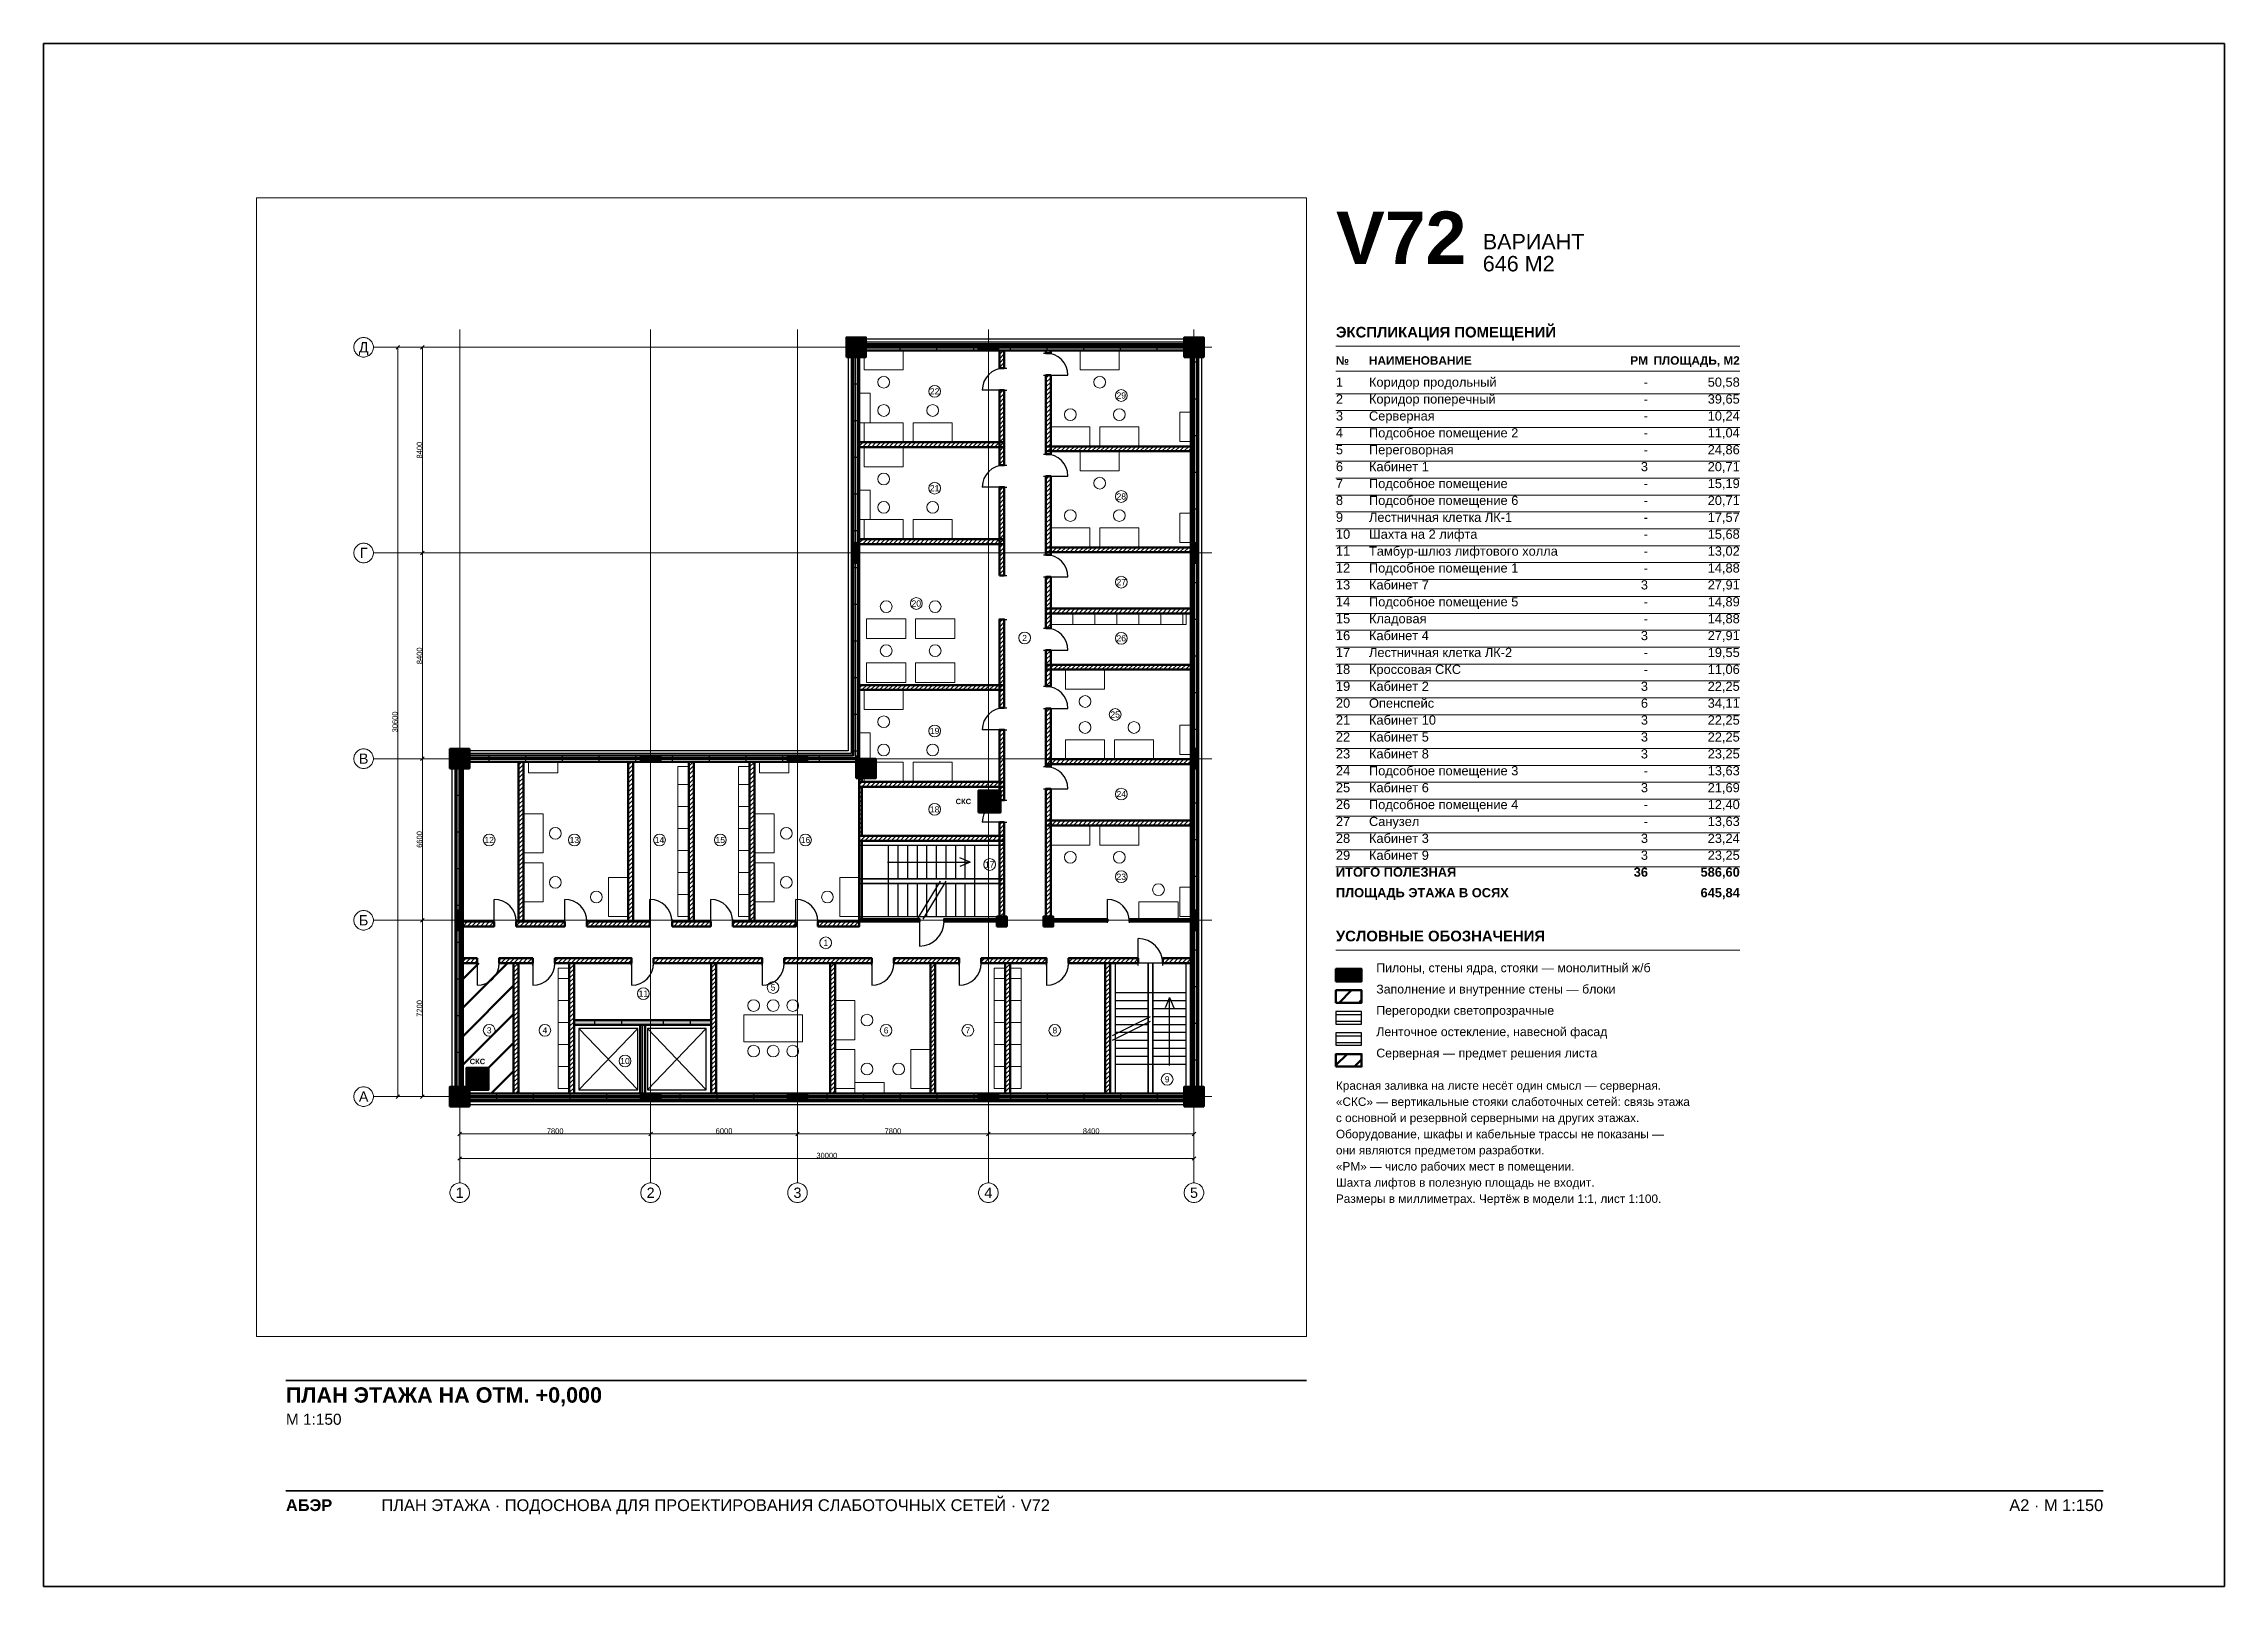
# Paper-space layout 'A2-1-100' of a CAD drawing. Header units: millimetres. Extents: x 0 to 594, y 0 to 420.
# The model-space entities are those that its viewports show. They can reach past a viewport. Long polylines and large blocks are cut down to what shows.
import ezdxf
from ezdxf.enums import TextEntityAlignment as Align

# ---------------------------------------------------------------- set-up
doc = ezdxf.new("R2010")
doc.units = ezdxf.units.MM
doc.linetypes.add('CENTER2', pattern=[2.541, 1.587, -0.318, 0.318, -0.318])
for name, color, linetype, lineweight in [('A-ANNO-LEGEND', 7, 'CONTINUOUS', 18), ('A-ANNO-NOTES', 8, 'CONTINUOUS', 13), ('A-ANNO-ROOM', 7, 'CONTINUOUS', 18), ('A-ANNO-TABLE', 7, 'CONTINUOUS', 18), ('A-DIMS', 8, 'CONTINUOUS', 13), ('A-DOOR', 3, 'CONTINUOUS', 25), ('A-ELEV', 7, 'CONTINUOUS', 25), ('A-FACADE-PANEL', 8, 'CONTINUOUS', 25), ('A-FURN', 8, 'CONTINUOUS', 18), ('A-GLAZ-RIBBON', 5, 'CONTINUOUS', 25), ('A-GRID', 8, 'CENTER2', 13), ('A-HATCH', 9, 'CONTINUOUS', 9), ('A-OUTLINE', 7, 'CONTINUOUS', 50), ('A-STAIR', 7, 'CONTINUOUS', 25), ('A-TITLE', 7, 'CONTINUOUS', 35), ('A-VIEWPORT', 8, 'CONTINUOUS', 9), ('A-WALL-BLOCK', 9, 'CONTINUOUS', 50), ('A-WALL-GLASS', 4, 'CONTINUOUS', 25), ('A-WALL-RC', 7, 'CONTINUOUS', 50), ('E-SCS-RISER', 1, 'CONTINUOUS', 50), ('E-SERVER-ROOM', 1, 'CONTINUOUS', 50)]:
    doc.layers.add(name, color=color, linetype=linetype, lineweight=lineweight)
doc.styles.add('Arial', font='arial.ttf')
doc.styles.add('Arial-Bold', font='arialbd.ttf')
doc.styles.get("Standard").update_dxf_attribs({"font": 'arial.ttf'})

psp = doc.layouts.new('A2-1-100')

# ---------------------------------------------------------------- texts
at = {"layer": 'A-ANNO-LEGEND'}
for s, height, style, p in [('УСЛОВНЫЕ ОБОЗНАЧЕНИЯ', 2.9, 'Arial-Bold', (352, 175.6)), ('Пилоны, стены ядра, стояки — монолитный ж/б', 2.4, 'Arial', (363, 167.2)), ('Заполнение и внутренние стены — блоки', 2.4, 'Arial', (363, 161.4)), ('Перегородки светопрозрачные', 2.4, 'Arial', (363, 155.6)), ('Ленточное остекление, навесной фасад', 2.4, 'Arial', (363, 149.8)), ('Серверная — предмет решения листа', 2.4, 'Arial', (363, 144))]:
    psp.add_text(s, height=height, dxfattribs=dict(at, style=style)).set_placement(p)
at = {"layer": 'A-ANNO-NOTES', "style": 'Arial'}
for s, p in [('Красная заливка на листе несёт один смысл — серверная.', (352, 135.2)), ('«СКС» — вертикальные стояки слаботочных сетей: связь этажа', (352, 130.8)), ('с основной и резервной серверными на других этажах.', (352, 126.4)), ('они являются предметом разработки.', (352, 117.6)), ('Оборудование, шкафы и кабельные трассы не показаны —', (352, 122)), ('«РМ» — число рабочих мест в помещении.', (352, 113.2)), ('Шахта лифтов в полезную площадь не входит.', (352, 108.8)), ('Размеры в миллиметрах. Чертёж в модели 1:1, лист 1:100.', (352, 104.4))]:
    psp.add_text(s, height=2.3, dxfattribs=at).set_placement(p)
at = {"layer": 'A-ANNO-TABLE'}
for s, height, style, p in [('ЭКСПЛИКАЦИЯ ПОМЕЩЕНИЙ', 2.9, 'Arial-Bold', (352, 340)), ('№', 2.3, 'Arial-Bold', (352, 332.6)), ('НАИМЕНОВАНИЕ', 2.3, 'Arial-Bold', (361, 332.6)), ('1', 2.5, 'Arial', (352, 326.6)), ('Коридор продольный', 2.5, 'Arial', (361, 326.6)), ('2', 2.5, 'Arial', (352, 322)), ('Коридор поперечный', 2.5, 'Arial', (361, 322)), ('4', 2.5, 'Arial', (352, 312.8)), ('3', 2.5, 'Arial', (352, 317.4)), ('Серверная', 2.5, 'Arial', (361, 317.4)), ('Подсобное помещение 2', 2.5, 'Arial', (361, 312.8)), ('5', 2.5, 'Arial', (352, 308.2)), ('Переговорная', 2.5, 'Arial', (361, 308.2)), ('6', 2.5, 'Arial', (352, 303.6)), ('Кабинет 1', 2.5, 'Arial', (361, 303.6)), ('7', 2.5, 'Arial', (352, 299)), ('Подсобное помещение', 2.5, 'Arial', (361, 299)), ('Подсобное помещение 6', 2.5, 'Arial', (361, 294.4)), ('8', 2.5, 'Arial', (352, 294.4)), ('9', 2.5, 'Arial', (352, 289.8)), ('Лестничная клетка ЛК-1', 2.5, 'Arial', (361, 289.8)), ('10', 2.5, 'Arial', (352, 285.2)), ('Шахта на 2 лифта', 2.5, 'Arial', (361, 285.2)), ('11', 2.5, 'Arial', (352, 280.6)), ('Тамбур-шлюз лифтового холла', 2.5, 'Arial', (361, 280.6)), ('12', 2.5, 'Arial', (352, 276)), ('13', 2.5, 'Arial', (352, 271.4)), ('Подсобное помещение 1', 2.5, 'Arial', (361, 276)), ('Кабинет 7', 2.5, 'Arial', (361, 271.4)), ('14', 2.5, 'Arial', (352, 266.8)), ('Подсобное помещение 5', 2.5, 'Arial', (361, 266.8)), ('15', 2.5, 'Arial', (352, 262.2)), ('Кладовая', 2.5, 'Arial', (361, 262.2)), ('16', 2.5, 'Arial', (352, 257.6)), ('17', 2.5, 'Arial', (352, 253)), ('Лестничная клетка ЛК-2', 2.5, 'Arial', (361, 253)), ('Кабинет 4', 2.5, 'Arial', (361, 257.6)), ('18', 2.5, 'Arial', (352, 248.4)), ('Кроссовая СКС', 2.5, 'Arial', (361, 248.4)), ('19', 2.5, 'Arial', (352, 243.8)), ('Кабинет 2', 2.5, 'Arial', (361, 243.8)), ('20', 2.5, 'Arial', (352, 239.2)), ('Опенспейс', 2.5, 'Arial', (361, 239.2)), ('21', 2.5, 'Arial', (352, 234.6)), ('22', 2.5, 'Arial', (352, 230)), ('Кабинет 10', 2.5, 'Arial', (361, 234.6)), ('Кабинет 5', 2.5, 'Arial', (361, 230)), ('23', 2.5, 'Arial', (352, 225.4)), ('Кабинет 8', 2.5, 'Arial', (361, 225.4)), ('24', 2.5, 'Arial', (352, 220.8)), ('Подсобное помещение 3', 2.5, 'Arial', (361, 220.8)), ('25', 2.5, 'Arial', (352, 216.2)), ('26', 2.5, 'Arial', (352, 211.6)), ('Подсобное помещение 4', 2.5, 'Arial', (361, 211.6)), ('Кабинет 6', 2.5, 'Arial', (361, 216.2)), ('27', 2.5, 'Arial', (352, 207)), ('Санузел', 2.5, 'Arial', (361, 207)), ('28', 2.5, 'Arial', (352, 202.4)), ('Кабинет 3', 2.5, 'Arial', (361, 202.4)), ('29', 2.5, 'Arial', (352, 197.8)), ('Кабинет 9', 2.5, 'Arial', (361, 197.8)), ('ИТОГО ПОЛЕЗНАЯ', 2.5, 'Arial-Bold', (352, 193.2)), ('ПЛОЩАДЬ ЭТАЖА В ОСЯХ', 2.5, 'Arial-Bold', (352, 187.6))]:
    psp.add_text(s, height=height, dxfattribs=dict(at, style=style)).set_placement(p)
for s, height, style, p in [('РМ', 2.3, 'Arial-Bold', (437, 332.6)), ('ПЛОЩАДЬ, М2', 2.3, 'Arial-Bold', (462, 332.6)), ('-', 2.5, 'Arial', (437, 326.6)), ('50,58', 2.5, 'Arial', (462, 326.6)), ('-', 2.5, 'Arial', (437, 322)), ('39,65', 2.5, 'Arial', (462, 322)), ('-', 2.5, 'Arial', (437, 317.4)), ('10,24', 2.5, 'Arial', (462, 317.4)), ('11,04', 2.5, 'Arial', (462, 312.8)), ('-', 2.5, 'Arial', (437, 312.8)), ('-', 2.5, 'Arial', (437, 308.2)), ('24,86', 2.5, 'Arial', (462, 308.2)), ('3', 2.5, 'Arial', (437, 303.6)), ('20,71', 2.5, 'Arial', (462, 303.6)), ('-', 2.5, 'Arial', (437, 299)), ('15,19', 2.5, 'Arial', (462, 299)), ('-', 2.5, 'Arial', (437, 294.4)), ('20,71', 2.5, 'Arial', (462, 294.4)), ('17,57', 2.5, 'Arial', (462, 289.8)), ('-', 2.5, 'Arial', (437, 289.8)), ('-', 2.5, 'Arial', (437, 285.2)), ('15,68', 2.5, 'Arial', (462, 285.2)), ('-', 2.5, 'Arial', (437, 280.6)), ('13,02', 2.5, 'Arial', (462, 280.6)), ('3', 2.5, 'Arial', (437, 271.4)), ('-', 2.5, 'Arial', (437, 276)), ('27,91', 2.5, 'Arial', (462, 271.4)), ('14,88', 2.5, 'Arial', (462, 276)), ('-', 2.5, 'Arial', (437, 266.8)), ('14,89', 2.5, 'Arial', (462, 266.8)), ('-', 2.5, 'Arial', (437, 262.2)), ('14,88', 2.5, 'Arial', (462, 262.2)), ('3', 2.5, 'Arial', (437, 257.6)), ('27,91', 2.5, 'Arial', (462, 257.6)), ('19,55', 2.5, 'Arial', (462, 253)), ('-', 2.5, 'Arial', (437, 253)), ('-', 2.5, 'Arial', (437, 248.4)), ('11,06', 2.5, 'Arial', (462, 248.4)), ('3', 2.5, 'Arial', (437, 243.8)), ('22,25', 2.5, 'Arial', (462, 243.8)), ('6', 2.5, 'Arial', (437, 239.2)), ('34,11', 2.5, 'Arial', (462, 239.2)), ('3', 2.5, 'Arial', (437, 234.6)), ('3', 2.5, 'Arial', (437, 230)), ('22,25', 2.5, 'Arial', (462, 234.6)), ('22,25', 2.5, 'Arial', (462, 230)), ('3', 2.5, 'Arial', (437, 225.4)), ('23,25', 2.5, 'Arial', (462, 225.4)), ('-', 2.5, 'Arial', (437, 220.8)), ('13,63', 2.5, 'Arial', (462, 220.8)), ('3', 2.5, 'Arial', (437, 216.2)), ('21,69', 2.5, 'Arial', (462, 216.2)), ('12,40', 2.5, 'Arial', (462, 211.6)), ('-', 2.5, 'Arial', (437, 211.6)), ('-', 2.5, 'Arial', (437, 207)), ('13,63', 2.5, 'Arial', (462, 207)), ('3', 2.5, 'Arial', (437, 202.4)), ('23,24', 2.5, 'Arial', (462, 202.4)), ('3', 2.5, 'Arial', (437, 197.8)), ('23,25', 2.5, 'Arial', (462, 197.8)), ('36', 2.5, 'Arial-Bold', (437, 193.2)), ('586,60', 2.5, 'Arial-Bold', (462, 193.2)), ('645,84', 2.5, 'Arial-Bold', (462, 187.6))]:
    psp.add_text(s, height=height, dxfattribs=dict(at, style=style)).set_placement(p, align=Align.RIGHT)
at = {"layer": 'A-TITLE'}
for s, height, style, p in [('V72', 14.3, 'Arial-Bold', (352, 360)), ('ВАРИАНТ', 4.2, 'Arial', (392, 364)), ('646 М2', 4.2, 'Arial', (392, 358)), ('ПЛАН ЭТАЖА НА ОТМ. +0,000', 4.2, 'Arial-Bold', (66, 50)), ('М 1:150', 3, 'Arial', (66, 44)), ('ПЛАН ЭТАЖА · ПОДОСНОВА ДЛЯ ПРОЕКТИРОВАНИЯ СЛАБОТОЧНЫХ СЕТЕЙ · V72', 3.2, 'Arial', (92, 20.5)), ('АБЭР', 3.2, 'Arial-Bold', (66, 20.5))]:
    psp.add_text(s, height=height, dxfattribs=dict(at, style=style)).set_placement(p)
at = {"layer": 'A-TITLE', "style": 'Arial'}
psp.add_text('A2 · М 1:150', height=3.2, dxfattribs=at).set_placement((561, 20.5), align=Align.RIGHT)

msp = doc.modelspace()

# ---------------------------------------------------------------- texts
at = {"layer": 'A-ANNO-ROOM'}
for s, p in [('22', (19405, 28800)), ('29', (27030, 28631)), ('21', (19405, 24845)), ('28', (27030, 24508)), ('27', (27030, 21008)), ('20', (18655, 20138)), ('2', (23080, 18730)), ('26', (27030, 18715)), ('25', (26780, 15604)), ('19', (19405, 14933)), ('24', (27030, 12354)), ('18', (19405, 11730)), ('12', (1205, 10480)), ('13', (4686, 10480)), ('14', (8164, 10480)), ('15', (10646, 10480)), ('16', (14127, 10480)), ('17', (21655, 9480)), ('23', (27030, 8980)), ('1', (14955, 6280)), ('5', (12804, 4455)), ('11', (7504, 4205)), ('3', (1205, 2705)), ('4', (3480, 2705)), ('6', (17422, 2705)), ('7', (20762, 2705)), ('8', (24315, 2705)), ('10', (6754, 1455)), ('9', (28905, 705))]:
    msp.add_text(s, height=250, dxfattribs=at).set_placement(p, align=Align.MIDDLE_CENTER)
at = {"layer": 'A-DIMS'}
for s, p in [('8400', (-1645, 26400)), ('8400', (-1645, 18000)), ('30600', (-2645, 15300)), ('6600', (-1645, 10500)), ('7200', (-1645, 3600))]:
    msp.add_text(s, height=220, rotation=90, dxfattribs=at).set_placement(p, align=Align.MIDDLE_CENTER)
for s, p in [('7800', (3900, -1405)), ('6000', (10800, -1405)), ('7800', (17700, -1405)), ('8400', (25800, -1405)), ('30000', (15000, -2405))]:
    msp.add_text(s, height=220, dxfattribs=at).set_placement(p, align=Align.MIDDLE_CENTER)
at = {"layer": 'A-GRID'}
for s, p in [('Д', (-3925, 30600)), ('Г', (-3925, 22200)), ('В', (-3925, 13800)), ('Б', (-3925, 7200)), ('А', (-3925, 0)), ('1', (0, -3925)), ('2', (7800, -3925)), ('3', (13800, -3925)), ('4', (21600, -3925)), ('5', (30000, -3925))]:
    msp.add_text(s, height=420, dxfattribs=at).set_placement(p, align=Align.MIDDLE_CENTER)
at = {"layer": 'E-SCS-RISER', "style": 'Arial-Bold'}
for p in [(20580, 12053), (725, 1435)]:
    msp.add_text('СКС', height=220, dxfattribs=at).set_placement(p, align=Align.MIDDLE_CENTER)

# ---------------------------------------------------------------- hatches: boundary and pattern name
at = {"layer": 'A-HATCH'}
h = msp.add_hatch(dxfattribs=at)
h.set_pattern_fill('ANSI31', scale=40)
h.paths.add_polyline_path([(22050, 29747.5), (22250, 29747.5), (22250, 30475), (22250, 30475), (22050, 30475), (22050, 30475)])
h = msp.add_hatch(dxfattribs=at)
h.set_pattern_fill('ANSI31', scale=40)
h.paths.add_polyline_path([(23950, 30363), (24150, 30363), (24150, 30475), (24150, 30475), (23950, 30475), (23950, 30475)])
h = msp.add_hatch(dxfattribs=at)
h.set_pattern_fill('ANSI31', scale=40)
h.paths.add_polyline_path([(23950, 26239.5), (24150, 26239.5), (24150, 29463), (23950, 29463)])
h = msp.add_hatch(dxfattribs=at)
h.set_pattern_fill('ANSI31', scale=40)
h.paths.add_polyline_path([(22050, 25792.5), (22250, 25792.5), (22250, 28847.5), (22050, 28847.5)])
h = msp.add_hatch(dxfattribs=at)
h.set_pattern_fill('ANSI31', scale=40)
h.paths.add_polyline_path([(16325, 26520), (16325, 26520), (22250, 26520), (22250, 26720), (16325, 26720), (16325, 26720)])
h = msp.add_hatch(dxfattribs=at)
h.set_pattern_fill('ANSI31', scale=40)
h.paths.add_polyline_path([(23950, 26351), (29875, 26351), (29875, 26351), (29875, 26551), (29875, 26551), (23950, 26551)])
h = msp.add_hatch(dxfattribs=at)
h.set_pattern_fill('ANSI31', scale=40)
h.paths.add_polyline_path([(23950, 22128), (24150, 22128), (24150, 25339.5), (23950, 25339.5)])
h = msp.add_hatch(dxfattribs=at)
h.set_pattern_fill('ANSI31', scale=40)
h.paths.add_polyline_path([(22050, 21286.5), (22250, 21286.5), (22250, 24892.5), (22050, 24892.5)])
h = msp.add_hatch(dxfattribs=at)
h.set_pattern_fill('ANSI31', scale=40)
h.paths.add_polyline_path([(16325, 22565), (16325, 22565), (22250, 22565), (22250, 22765), (16325, 22765), (16325, 22765)])
h = msp.add_hatch(dxfattribs=at)
h.set_pattern_fill('ANSI31', scale=40)
h.paths.add_polyline_path([(23950, 22228), (29875, 22228), (29875, 22228), (29875, 22428), (29875, 22428), (23950, 22428)])
h = msp.add_hatch(dxfattribs=at)
h.set_pattern_fill('ANSI31', scale=40)
h.paths.add_polyline_path([(23950, 19131.5), (24150, 19131.5), (24150, 21228), (23950, 21228)])
h = msp.add_hatch(dxfattribs=at)
h.set_pattern_fill('ANSI31', scale=40)
h.paths.add_polyline_path([(23950, 19728), (29875, 19728), (29875, 19728), (29875, 19928), (29875, 19928), (23950, 19928)])
h = msp.add_hatch(dxfattribs=at)
h.set_pattern_fill('ANSI31', scale=40)
h.paths.add_polyline_path([(22050, 15880.5), (22250, 15880.5), (22250, 19486.5), (22050, 19486.5)])
h = msp.add_hatch(dxfattribs=at)
h.set_pattern_fill('ANSI31', scale=40)
h.paths.add_polyline_path([(23950, 16754.5), (24150, 16754.5), (24150, 18231.5), (23950, 18231.5)])
h = msp.add_hatch(dxfattribs=at)
h.set_pattern_fill('ANSI31', scale=40)
h.paths.add_polyline_path([(23950, 17435), (29875, 17435), (29875, 17435), (29875, 17635), (29875, 17635), (23950, 17635)])
h = msp.add_hatch(dxfattribs=at)
h.set_pattern_fill('ANSI31', scale=40)
h.paths.add_polyline_path([(16325, 16608), (16325, 16608), (22250, 16608), (22250, 16808), (16325, 16808), (16325, 16808)])
h = msp.add_hatch(dxfattribs=at)
h.set_pattern_fill('ANSI31', scale=40)
h.paths.add_polyline_path([(23950, 13474), (24150, 13474), (24150, 15854.5), (23950, 15854.5)])
h = msp.add_hatch(dxfattribs=at)
h.set_pattern_fill('ANSI31', scale=40)
h.paths.add_polyline_path([(22050, 12101.5), (22250, 12101.5), (22250, 14980.5), (22050, 14980.5)])
h = msp.add_hatch(dxfattribs=at)
h.set_pattern_fill('ANSI31', scale=40)
h.paths.add_polyline_path([(2406, 7150), (2606, 7150), (2606, 13675), (2606, 13675), (2406, 13675), (2406, 13675)])
h = msp.add_hatch(dxfattribs=at)
h.set_pattern_fill('ANSI31', scale=40)
h.paths.add_polyline_path([(6884, 7150), (7084, 7150), (7084, 13675), (7084, 13675), (6884, 13675), (6884, 13675)])
h = msp.add_hatch(dxfattribs=at)
h.set_pattern_fill('ANSI31', scale=40)
h.paths.add_polyline_path([(9366, 7150), (9566, 7150), (9566, 13675), (9566, 13675), (9366, 13675), (9366, 13675)])
h = msp.add_hatch(dxfattribs=at)
h.set_pattern_fill('ANSI31', scale=40)
h.paths.add_polyline_path([(11847, 7150), (12047, 7150), (12047, 13675), (12047, 13675), (11847, 13675), (11847, 13675)])
h = msp.add_hatch(dxfattribs=at)
h.set_pattern_fill('ANSI31', scale=40)
h.paths.add_polyline_path([(16325, 12853), (16425, 12853), (16425, 13675), (16425, 13675), (16325, 13675), (16325, 13675)])
h = msp.add_hatch(dxfattribs=at)
h.set_pattern_fill('ANSI31', scale=40)
h.paths.add_polyline_path([(23950, 13574), (29875, 13574), (29875, 13774), (23950, 13774)])
h = msp.add_hatch(dxfattribs=at)
h.set_pattern_fill('ANSI31', scale=40)
h.paths.add_polyline_path([(16325, 12653), (22250, 12653), (22250, 12853), (16325, 12853)])
h = msp.add_hatch(dxfattribs=at)
h.set_pattern_fill('ANSI31', scale=40)
h.paths.add_polyline_path([(16325, 10650), (16425, 10650), (16425, 12653), (16325, 12653)])
h = msp.add_hatch(dxfattribs=at)
h.set_pattern_fill('ANSI31', scale=40)
h.paths.add_polyline_path([(23950, 7150), (24150, 7150), (24150, 12574), (23950, 12574)])
h = msp.add_hatch(dxfattribs=at)
h.set_pattern_fill('ANSI31', scale=40)
h.paths.add_polyline_path([(22050, 7150), (22250, 7150), (22250, 11201.5), (22050, 11201.5)])
h = msp.add_hatch(dxfattribs=at)
h.set_pattern_fill('ANSI31', scale=40)
h.paths.add_polyline_path([(23950, 11074), (29875, 11074), (29875, 11074), (29875, 11274), (29875, 11274), (23950, 11274)])
h = msp.add_hatch(dxfattribs=at)
h.set_pattern_fill('ANSI31', scale=40)
h.paths.add_polyline_path([(16325, 10450), (22250, 10450), (22250, 10650), (16325, 10650)])
h = msp.add_hatch(dxfattribs=at)
h.set_pattern_fill('ANSI31', scale=40)
h.paths.add_polyline_path([(125, 6950), (125, 6950), (1406, 6950), (1406, 7150), (125, 7150), (125, 7150)])
h = msp.add_hatch(dxfattribs=at)
h.set_pattern_fill('ANSI31', scale=40)
h.paths.add_polyline_path([(2306, 6950), (4295, 6950), (4295, 7150), (2306, 7150)])
h = msp.add_hatch(dxfattribs=at)
h.set_pattern_fill('ANSI31', scale=40)
h.paths.add_polyline_path([(5195, 6950), (7775, 6950), (7775, 7150), (5195, 7150)])
h = msp.add_hatch(dxfattribs=at)
h.set_pattern_fill('ANSI31', scale=40)
h.paths.add_polyline_path([(8675, 6950), (10256.5, 6950), (10256.5, 7150), (8675, 7150)])
h = msp.add_hatch(dxfattribs=at)
h.set_pattern_fill('ANSI31', scale=40)
h.paths.add_polyline_path([(11156.5, 6950), (13736, 6950), (13736, 7150), (11156.5, 7150)])
h = msp.add_hatch(dxfattribs=at)
h.set_pattern_fill('ANSI31', scale=40)
h.paths.add_polyline_path([(14636, 6950), (16325, 6950), (16325, 7150), (14636, 7150)])
h = msp.add_hatch(dxfattribs=at)
h.set_pattern_fill('ANSI31', scale=40)
h.paths.add_polyline_path([(24150, 7150), (26462.5, 7150), (26462.5, 7250), (24150, 7250)])
h = msp.add_hatch(dxfattribs=at)
h.set_pattern_fill('ANSI31', scale=40)
h.paths.add_polyline_path([(27362.5, 7150), (29875, 7150), (29875, 7150), (29875, 7250), (29875, 7250), (27362.5, 7250)])
h = msp.add_hatch(dxfattribs=at)
h.set_pattern_fill('ANSI31', scale=40)
h.paths.add_polyline_path([(125, 5450), (125, 5450), (712.5, 5450), (712.5, 5650), (125, 5650), (125, 5650)])
h = msp.add_hatch(dxfattribs=at)
h.set_pattern_fill('ANSI31', scale=40)
h.paths.add_polyline_path([(1612.5, 5450), (2987, 5450), (2987, 5650), (1612.5, 5650)])
h = msp.add_hatch(dxfattribs=at)
h.set_pattern_fill('ANSI31', scale=40)
h.paths.add_polyline_path([(2200, 125), (2400, 125), (2400, 125), (2400, 5450), (2200, 5450), (2200, 125)])
h = msp.add_hatch(dxfattribs=at)
h.set_pattern_fill('ANSI31', scale=40)
h.paths.add_polyline_path([(3887, 5450), (7024, 5450), (7024, 5650), (3887, 5650)])
h = msp.add_hatch(dxfattribs=at)
h.set_pattern_fill('ANSI31', scale=40)
h.paths.add_polyline_path([(4474, 125), (4674, 125), (4674, 125), (4674, 5450), (4474, 5450), (4474, 125)])
h = msp.add_hatch(dxfattribs=at)
h.set_pattern_fill('ANSI31', scale=40)
h.paths.add_polyline_path([(7924, 5450), (12358, 5450), (12358, 5650), (7924, 5650)])
h = msp.add_hatch(dxfattribs=at)
h.set_pattern_fill('ANSI31', scale=40)
h.paths.add_polyline_path([(10274, 125), (10474, 125), (10474, 125), (10474, 5450), (10274, 5450), (10274, 125)])
h = msp.add_hatch(dxfattribs=at)
h.set_pattern_fill('ANSI31', scale=40)
h.paths.add_polyline_path([(13258, 5450), (16837, 5450), (16837, 5650), (13258, 5650)])
h = msp.add_hatch(dxfattribs=at)
h.set_pattern_fill('ANSI31', scale=40)
h.paths.add_polyline_path([(15142, 125), (15342, 125), (15342, 125), (15342, 5450), (15142, 5450), (15142, 125)])
h = msp.add_hatch(dxfattribs=at)
h.set_pattern_fill('ANSI31', scale=40)
h.paths.add_polyline_path([(17737, 5450), (20408.5, 5450), (20408.5, 5650), (17737, 5650)])
h = msp.add_hatch(dxfattribs=at)
h.set_pattern_fill('ANSI31', scale=40)
h.paths.add_polyline_path([(19232, 125), (19432, 125), (19432, 125), (19432, 5450), (19232, 5450), (19232, 125)])
h = msp.add_hatch(dxfattribs=at)
h.set_pattern_fill('ANSI31', scale=40)
h.paths.add_polyline_path([(21308.5, 5450), (23980, 5450), (23980, 5650), (21308.5, 5650)])
h = msp.add_hatch(dxfattribs=at)
h.set_pattern_fill('ANSI31', scale=40)
h.paths.add_polyline_path([(22285, 125), (22485, 125), (22485, 125), (22485, 5450), (22285, 5450), (22285, 125)])
h = msp.add_hatch(dxfattribs=at)
h.set_pattern_fill('ANSI31', scale=40)
h.paths.add_polyline_path([(24880, 5450), (27725, 5450), (27725, 5650), (24880, 5650)])
h = msp.add_hatch(dxfattribs=at)
h.set_pattern_fill('ANSI31', scale=40)
h.paths.add_polyline_path([(26375, 125), (26575, 125), (26575, 125), (26575, 5450), (26375, 5450), (26375, 125)])
h = msp.add_hatch(dxfattribs=at)
h.set_pattern_fill('ANSI31', scale=40)
h.paths.add_polyline_path([(28725, 5450), (29875, 5450), (29875, 5450), (29875, 5650), (29875, 5650), (28725, 5650)])
at = {"layer": 'A-WALL-RC'}
h = msp.add_hatch(color=7, dxfattribs=at)
h.dxf.hatch_style = 1
h.paths.add_polyline_path([(15800, 30200), (16600, 30200), (16600, 31000), (15800, 31000)])
h = msp.add_hatch(color=7, dxfattribs=at)
h.dxf.hatch_style = 1
h.paths.add_polyline_path([(21200, 30475), (22000, 30475), (22000, 30725), (21200, 30725)])
h = msp.add_hatch(color=7, dxfattribs=at)
h.dxf.hatch_style = 1
h.paths.add_polyline_path([(29600, 30200), (30400, 30200), (30400, 31000), (29600, 31000)])
h = msp.add_hatch(color=7, dxfattribs=at)
h.dxf.hatch_style = 1
h.paths.add_polyline_path([(16075, 21800), (16325, 21800), (16325, 22600), (16075, 22600)])
h = msp.add_hatch(color=7, dxfattribs=at)
h.dxf.hatch_style = 1
h.paths.add_polyline_path([(29875, 21800), (30125, 21800), (30125, 22600), (29875, 22600)])
h = msp.add_hatch(color=7, dxfattribs=at)
h.dxf.hatch_style = 1
h.paths.add_polyline_path([(-400, 13400), (400, 13400), (400, 14200), (-400, 14200)])
h = msp.add_hatch(color=7, dxfattribs=at)
h.dxf.hatch_style = 1
h.paths.add_polyline_path([(7400, 13675), (8200, 13675), (8200, 13925), (7400, 13925)])
h = msp.add_hatch(color=7, dxfattribs=at)
h.dxf.hatch_style = 1
h.paths.add_polyline_path([(13400, 13675), (14200, 13675), (14200, 13925), (13400, 13925)])
h = msp.add_hatch(color=7, dxfattribs=at)
h.dxf.hatch_style = 1
h.paths.add_polyline_path([(16200, 13000), (17000, 13000), (17000, 13800), (16200, 13800)])
h = msp.add_hatch(color=7, dxfattribs=at)
h.dxf.hatch_style = 1
h.paths.add_polyline_path([(29875, 13400), (30125, 13400), (30125, 14200), (29875, 14200)])
h = msp.add_hatch(color=7, dxfattribs=at)
h.dxf.hatch_style = 1
h.paths.add_polyline_path([(16325, 7250), (16425, 7250), (16425, 10450), (16325, 10450)])
h = msp.add_hatch(color=7, dxfattribs=at)
h.dxf.hatch_style = 1
h.paths.add_polyline_path([(-125, 6800), (125, 6800), (125, 7600), (-125, 7600)])
h = msp.add_hatch(color=7, dxfattribs=at)
h.dxf.hatch_style = 1
h.paths.add_polyline_path([(16325, 7150), (18787.5, 7150), (18787.5, 7250), (16325, 7250)])
h = msp.add_hatch(color=7, dxfattribs=at)
h.dxf.hatch_style = 1
h.paths.add_polyline_path([(19787.5, 7150), (22050, 7150), (22050, 7250), (19787.5, 7250)])
h = msp.add_hatch(color=7, dxfattribs=at)
h.dxf.hatch_style = 1
h.paths.add_polyline_path([(21950, 6950), (22350, 6950), (22350, 7350), (21950, 7350)])
h = msp.add_hatch(color=7, dxfattribs=at)
h.dxf.hatch_style = 1
h.paths.add_polyline_path([(23850, 6950), (24250, 6950), (24250, 7350), (23850, 7350)])
h = msp.add_hatch(color=7, dxfattribs=at)
h.dxf.hatch_style = 1
h.paths.add_polyline_path([(29875, 6800), (30125, 6800), (30125, 7600), (29875, 7600)])
h = msp.add_hatch(color=7, dxfattribs=at)
h.dxf.hatch_style = 1
h.paths.add_polyline_path([(4674, 2925), (10274, 2925), (10274, 3125), (4674, 3125)])
h = msp.add_hatch(color=7, dxfattribs=at)
h.dxf.hatch_style = 1
h.paths.add_polyline_path([(7374, 125), (7574, 125), (7574, 125), (7574, 2925), (7374, 2925), (7374, 125)])
h = msp.add_hatch(color=7, dxfattribs=at)
h.dxf.hatch_style = 1
h.paths.add_polyline_path([(-400, -400), (400, -400), (400, 400), (-400, 400)])
h = msp.add_hatch(color=7, dxfattribs=at)
h.dxf.hatch_style = 1
h.paths.add_polyline_path([(7400, -125), (8200, -125), (8200, 125), (7400, 125)])
h = msp.add_hatch(color=7, dxfattribs=at)
h.dxf.hatch_style = 1
h.paths.add_polyline_path([(13400, -125), (14200, -125), (14200, 125), (13400, 125)])
h = msp.add_hatch(color=7, dxfattribs=at)
h.dxf.hatch_style = 1
h.paths.add_polyline_path([(21200, -125), (22000, -125), (22000, 125), (21200, 125)])
h = msp.add_hatch(color=7, dxfattribs=at)
h.dxf.hatch_style = 1
h.paths.add_polyline_path([(29600, -400), (30400, -400), (30400, 400), (29600, 400)])
at = {"layer": 'E-SCS-RISER'}
h = msp.add_hatch(color=7, dxfattribs=at)
h.dxf.hatch_style = 1
h.paths.add_polyline_path([(21200, 11603), (22100, 11603), (22100, 12503), (21200, 12503)])
h = msp.add_hatch(color=7, dxfattribs=at)
h.dxf.hatch_style = 1
h.paths.add_polyline_path([(275, 275), (1175, 275), (1175, 1175), (275, 1175)])
at = {"layer": 'E-SERVER-ROOM'}
h = msp.add_hatch(dxfattribs=at)
h.set_pattern_fill('ANSI31', scale=260)
h.paths.add_polyline_path([(125, 125), (2200, 125), (2200, 5450), (125, 5450)])

# ---------------------------------------------------------------- linework, layer by layer
at = {"layer": 'A-ANNO-ROOM'}
for centre in [(19405, 28800), (27030, 28631), (19405, 24845), (27030, 24508), (27030, 21008), (18655, 20138), (23080, 18730), (27030, 18715), (19405, 14933), (26780, 15604), (27030, 12354), (19405, 11730), (1205, 10480), (4686, 10480), (8164, 10480), (10646, 10480), (14127, 10480), (21655, 9480), (27030, 8980), (14955, 6280), (12804, 4455), (7504, 4205), (1205, 2705), (3480, 2705), (17422, 2705), (20762, 2705), (24315, 2705), (6754, 1455), (28905, 705)]:
    msp.add_circle(centre, 240, dxfattribs=at)
at = {"layer": 'A-DIMS'}
for p, q in [((-2595.71, 30529.29), (-2454.29, 30670.71)), ((-2525, 0), (-2525, 30600)), ((-1595.71, 30529.29), (-1454.29, 30670.71)), ((-1525, 22200), (-1525, 30600)), ((-1595.71, 22129.29), (-1454.29, 22270.71)), ((-1595.71, 22129.29), (-1454.29, 22270.71)), ((-1525, 13800), (-1525, 22200)), ((-1595.71, 13729.29), (-1454.29, 13870.71)), ((-1595.71, 13729.29), (-1454.29, 13870.71)), ((-1525, 7200), (-1525, 13800)), ((-1595.71, 7129.29), (-1454.29, 7270.71)), ((-1595.71, 7129.29), (-1454.29, 7270.71)), ((-1525, 0), (-1525, 7200)), ((-2595.71, -70.71), (-2454.29, 70.71)), ((-1595.71, -70.71), (-1454.29, 70.71)), ((-70.71, -1595.71), (70.71, -1454.29)), ((0, -1525), (7800, -1525)), ((7729.29, -1595.71), (7870.71, -1454.29)), ((7729.29, -1595.71), (7870.71, -1454.29)), ((7800, -1525), (13800, -1525)), ((13729.29, -1595.71), (13870.71, -1454.29)), ((13729.29, -1595.71), (13870.71, -1454.29)), ((13800, -1525), (21600, -1525)), ((21529.29, -1595.71), (21670.71, -1454.29)), ((21529.29, -1595.71), (21670.71, -1454.29)), ((21600, -1525), (30000, -1525)), ((29929.29, -1595.71), (30070.71, -1454.29)), ((-70.71, -2595.71), (70.71, -2454.29)), ((0, -2525), (30000, -2525)), ((29929.29, -2595.71), (30070.71, -2454.29))]:
    msp.add_line(p, q, dxfattribs=at)
at = {"layer": 'A-DOOR'}
for p, q in [((23850, 30363), (24050, 30363)), ((22150, 29747.5), (22350, 29747.5)), ((23850, 29463), (24050, 29463)), ((23950, 29463), (24850, 29463)), ((22250, 28847.5), (21350, 28847.5)), ((22150, 28847.5), (22350, 28847.5)), ((23850, 26239.5), (24050, 26239.5)), ((22150, 25792.5), (22350, 25792.5)), ((23850, 25339.5), (24050, 25339.5)), ((23950, 25339.5), (24850, 25339.5)), ((22250, 24892.5), (21350, 24892.5)), ((22150, 24892.5), (22350, 24892.5)), ((23850, 22128), (24050, 22128)), ((22150, 21286.5), (22350, 21286.5)), ((23850, 21228), (24050, 21228)), ((23950, 21228), (24850, 21228)), ((22150, 19486.5), (22350, 19486.5)), ((23850, 19131.5), (24050, 19131.5)), ((23850, 18231.5), (24050, 18231.5)), ((23950, 18231.5), (24850, 18231.5)), ((23850, 16754.5), (24050, 16754.5)), ((22150, 15880.5), (22350, 15880.5)), ((23850, 15854.5), (24050, 15854.5)), ((23950, 15854.5), (24850, 15854.5)), ((22250, 14980.5), (21350, 14980.5)), ((22150, 14980.5), (22350, 14980.5)), ((23850, 13474), (24050, 13474)), ((23850, 12574), (24050, 12574)), ((23950, 12574), (24850, 12574)), ((22150, 12101.5), (22350, 12101.5)), ((22250, 11201.5), (21350, 11201.5)), ((22150, 11201.5), (22350, 11201.5)), ((1406, 7150), (1406, 8050)), ((4295, 7150), (4295, 8050)), ((7775, 7150), (7775, 8050)), ((10256.5, 7150), (10256.5, 8050)), ((13736, 7150), (13736, 8050)), ((26462.5, 7150), (26462.5, 8050)), ((1406, 7050), (1406, 7250)), ((2306, 7050), (2306, 7250)), ((4295, 7050), (4295, 7250)), ((5195, 7050), (5195, 7250)), ((7775, 7050), (7775, 7250)), ((8675, 7050), (8675, 7250)), ((10256.5, 7050), (10256.5, 7250)), ((11156.5, 7050), (11156.5, 7250)), ((13736, 7050), (13736, 7250)), ((14636, 7050), (14636, 7250)), ((18787.5, 7100), (18787.5, 7200)), ((18787.5, 7150), (18787.5, 6150)), ((19787.5, 7100), (19787.5, 7200)), ((26462.5, 7100), (26462.5, 7200)), ((27362.5, 7100), (27362.5, 7200)), ((27725, 5450), (27725, 6450)), ((712.5, 5350), (712.5, 5550)), ((712.5, 5450), (712.5, 4550)), ((1612.5, 5350), (1612.5, 5550)), ((2987, 5350), (2987, 5550)), ((2987, 5450), (2987, 4550)), ((3887, 5350), (3887, 5550)), ((7024, 5350), (7024, 5550)), ((7024, 5450), (7024, 4550)), ((7924, 5350), (7924, 5550)), ((12358, 5350), (12358, 5550)), ((12358, 5450), (12358, 4550)), ((13258, 5350), (13258, 5550)), ((16837, 5350), (16837, 5550)), ((16837, 5450), (16837, 4550)), ((17737, 5350), (17737, 5550)), ((20408.5, 5350), (20408.5, 5550)), ((20408.5, 5450), (20408.5, 4550)), ((21308.5, 5350), (21308.5, 5550)), ((23980, 5350), (23980, 5550)), ((23980, 5450), (23980, 4550)), ((24880, 5350), (24880, 5550)), ((27725, 5350), (27725, 5550)), ((28725, 5350), (28725, 5550)), ((5524, 2925), (5524, 3125)), ((6624, 2925), (6624, 3125)), ((8324, 2925), (8324, 3125)), ((9424, 2925), (9424, 3125))]:
    msp.add_line(p, q, dxfattribs=at)
for centre, radius, start, end in [((23950, 29463), 900, 0, 90), ((22250, 28847.5), 900, 90, 180), ((23950, 25339.5), 900, 0, 90), ((22250, 24892.5), 900, 90, 180), ((23950, 21228), 900, 0, 90), ((23950, 18231.5), 900, 0, 90), ((23950, 15854.5), 900, 0, 90), ((22250, 14980.5), 900, 90, 180), ((23950, 12574), 900, 0, 90), ((22250, 11201.5), 900, 90, 180), ((1406, 7150), 900, 0, 90), ((4295, 7150), 900, 0, 90), ((7775, 7150), 900, 0, 90), ((10256.5, 7150), 900, 0, 90), ((13736, 7150), 900, 0, 90), ((26462.5, 7150), 900, 0, 90), ((18787.5, 7150), 1000, -90, 0), ((27725, 5450), 1000, 0, 90), ((712.5, 5450), 900, -90, 0), ((2987, 5450), 900, -90, 0), ((7024, 5450), 900, -90, 0), ((12358, 5450), 900, -90, 0), ((16837, 5450), 900, -90, 0), ((20408.5, 5450), 900, -90, 0), ((23980, 5450), 900, -90, 0)]:
    msp.add_arc(centre, radius, start, end, dxfattribs=at)
at = {"layer": 'A-ELEV'}
for p, q in [((4874, 275), (7274, 2775)), ((4874, 2775), (7274, 275)), ((7474, 125), (7474, 2925)), ((7674, 275), (10074, 2775)), ((7674, 2775), (10074, 275))]:
    msp.add_line(p, q, dxfattribs=at)
for points in [[(4874, 275), (7274, 275), (7274, 2775), (4874, 2775)], [(7674, 275), (10074, 275), (10074, 2775), (7674, 2775)]]:
    msp.add_lwpolyline(points, close=True, dxfattribs=at)
at = {"layer": 'A-FACADE-PANEL'}
for points in [[(30325, 30925), (15875, 30925), (15875, 14125), (-325, 14125), (-325, -325), (30325, -325)], [(30205, 30805), (15995, 30805), (15995, 14005), (-205, 14005), (-205, -205), (30205, -205)]]:
    msp.add_lwpolyline(points, close=True, dxfattribs=at)
at = {"layer": 'A-FURN'}
for p, q in [((25050, 19278), (25050, 19728)), ((25950, 19278), (25950, 19728)), ((26850, 19278), (26850, 19728)), ((27750, 19278), (27750, 19728)), ((28650, 19278), (28650, 19728)), ((29550, 19278), (29550, 19728)), ((8916, 12750), (9366, 12750)), ((11397, 12750), (11847, 12750)), ((8916, 11850), (9366, 11850)), ((11397, 11850), (11847, 11850)), ((8916, 10950), (9366, 10950)), ((11397, 10950), (11847, 10950)), ((8916, 10050), (9366, 10050)), ((11397, 10050), (11847, 10050)), ((8916, 9150), (9366, 9150)), ((11397, 9150), (11847, 9150)), ((8916, 8250), (9366, 8250)), ((11397, 8250), (11847, 8250)), ((4024, 4825), (4474, 4825)), ((21835, 4825), (22285, 4825)), ((22485, 4825), (22935, 4825)), ((4024, 3925), (4474, 3925)), ((21835, 3925), (22285, 3925)), ((22485, 3925), (22935, 3925)), ((4024, 3025), (4474, 3025)), ((21835, 3025), (22285, 3025)), ((22485, 3025), (22935, 3025)), ((4024, 2125), (4474, 2125)), ((21835, 2125), (22285, 2125)), ((22485, 2125), (22935, 2125)), ((4024, 1225), (4474, 1225)), ((21835, 1225), (22285, 1225)), ((22485, 1225), (22935, 1225))]:
    msp.add_line(p, q, dxfattribs=at)
for points in [[(16525, 29675), (18125, 29675), (18125, 30475), (16525, 30475)], [(25350, 29675), (26950, 29675), (26950, 30475), (25350, 30475)], [(16325, 27520), (16775, 27520), (16775, 28720), (16325, 28720)], [(29425, 26751), (29875, 26751), (29875, 27951), (29425, 27951)], [(16525, 26720), (18125, 26720), (18125, 27520), (16525, 27520)], [(18525, 26720), (20125, 26720), (20125, 27520), (18525, 27520)], [(24150, 26551), (25750, 26551), (25750, 27351), (24150, 27351)], [(26150, 26551), (27750, 26551), (27750, 27351), (26150, 27351)], [(16525, 25720), (18125, 25720), (18125, 26520), (16525, 26520)], [(25350, 25551), (26950, 25551), (26950, 26351), (25350, 26351)], [(16325, 23565), (16775, 23565), (16775, 24765), (16325, 24765)], [(16525, 22765), (18125, 22765), (18125, 23565), (16525, 23565)], [(18525, 22765), (20125, 22765), (20125, 23565), (18525, 23565)], [(24150, 22428), (25750, 22428), (25750, 23228), (24150, 23228)], [(26150, 22428), (27750, 22428), (27750, 23228), (26150, 23228)], [(29425, 22628), (29875, 22628), (29875, 23828), (29425, 23828)], [(24150, 19278), (29675, 19278), (29675, 19728), (24150, 19728)], [(16625, 18708), (18225, 18708), (18225, 19508), (16625, 19508)], [(18625, 18708), (20225, 18708), (20225, 19508), (18625, 19508)], [(16625, 16908), (18225, 16908), (18225, 17708), (16625, 17708)], [(18625, 16908), (20225, 16908), (20225, 17708), (18625, 17708)], [(24750, 16635), (26350, 16635), (26350, 17435), (24750, 17435)], [(16525, 15808), (18125, 15808), (18125, 16608), (16525, 16608)], [(29425, 13974), (29875, 13974), (29875, 15174), (29425, 15174)], [(16325, 13653), (16775, 13653), (16775, 14853), (16325, 14853)], [(24750, 13774), (26350, 13774), (26350, 14574), (24750, 14574)], [(26750, 13774), (28350, 13774), (28350, 14574), (26750, 14574)], [(2806, 13225), (4006, 13225), (4006, 13675), (2806, 13675)], [(8916, 7350), (9366, 7350), (9366, 13475), (8916, 13475)], [(11397, 7350), (11847, 7350), (11847, 13475), (11397, 13475)], [(12247, 13225), (13447, 13225), (13447, 13675), (12247, 13675)], [(16525, 12853), (18125, 12853), (18125, 13653), (16525, 13653)], [(18525, 12853), (20125, 12853), (20125, 13653), (18525, 13653)], [(2606, 9950), (3406, 9950), (3406, 11550), (2606, 11550)], [(12047, 9950), (12847, 9950), (12847, 11550), (12047, 11550)], [(24150, 10274), (25750, 10274), (25750, 11074), (24150, 11074)], [(26150, 10274), (27750, 10274), (27750, 11074), (26150, 11074)], [(2606, 7950), (3406, 7950), (3406, 9550), (2606, 9550)], [(6084, 7350), (6884, 7350), (6884, 8950), (6084, 8950)], [(12047, 7950), (12847, 7950), (12847, 9550), (12047, 9550)], [(15525, 7350), (16325, 7350), (16325, 8950), (15525, 8950)], [(29425, 7350), (29875, 7350), (29875, 8550), (29425, 8550)], [(27750, 7150), (29350, 7150), (29350, 7950), (27750, 7950)], [(4024, 325), (4474, 325), (4474, 5250), (4024, 5250)], [(21835, 325), (22285, 325), (22285, 5250), (21835, 5250)], [(22485, 325), (22935, 325), (22935, 5250), (22485, 5250)], [(15342, 2325), (16142, 2325), (16142, 3925), (15342, 3925)], [(11608, 2237.5), (14008, 2237.5), (14008, 3337.5), (11608, 3337.5)], [(15342, 325), (16142, 325), (16142, 1925), (15342, 1925)], [(18432, 325), (19232, 325), (19232, 1925), (18432, 1925)], [(16142, 125), (17342, 125), (17342, 575), (16142, 575)]]:
    msp.add_lwpolyline(points, close=True, dxfattribs=at)
for centre in [(17325, 29175), (26150, 29175), (17325, 28020), (19325, 28020), (24950, 27851), (26950, 27851), (17325, 25220), (26150, 25051), (17325, 24065), (19325, 24065), (24950, 23728), (26950, 23728), (17425, 20008), (19425, 20008), (17425, 18208), (19425, 18208), (25550, 16135), (17325, 15308), (25550, 15074), (27550, 15074), (17325, 14153), (19325, 14153), (3906, 10750), (13347, 10750), (24950, 9774), (26950, 9774), (3906, 8750), (13347, 8750), (5584, 8150), (15025, 8150), (28550, 8450), (12008, 3717.5), (12808, 3717.5), (13608, 3717.5), (16642, 3125), (12008, 1857.5), (12808, 1857.5), (13608, 1857.5), (16642, 1125), (17932, 1125)]:
    msp.add_circle(centre, 240, dxfattribs=at)
at = {"layer": 'A-GLAZ-RIBBON'}
for p, q in [((16325, 30600), (16075, 30600)), ((16160, 30600), (16160, 13800)), ((30000, 30640), (16200, 30640)), ((30000, 30560), (16200, 30560)), ((16240, 30600), (16240, 13800)), ((16500, 30475), (16500, 30725)), ((18000, 30475), (18000, 30725)), ((19500, 30475), (19500, 30725)), ((21000, 30475), (21000, 30725)), ((22500, 30475), (22500, 30725)), ((24000, 30475), (24000, 30725)), ((25500, 30475), (25500, 30725)), ((27000, 30475), (27000, 30725)), ((28500, 30475), (28500, 30725)), ((29960, 0), (29960, 30600)), ((30000, 30475), (30000, 30725)), ((30040, 0), (30040, 30600)), ((29875, 30000), (30125, 30000)), ((16325, 29100), (16075, 29100)), ((29875, 28500), (30125, 28500)), ((16325, 27600), (16075, 27600)), ((29875, 27000), (30125, 27000)), ((16325, 26100), (16075, 26100)), ((29875, 25500), (30125, 25500)), ((16325, 24600), (16075, 24600)), ((29875, 24000), (30125, 24000)), ((16325, 23100), (16075, 23100)), ((29875, 22500), (30125, 22500)), ((16325, 21600), (16075, 21600)), ((29875, 21000), (30125, 21000)), ((16325, 20100), (16075, 20100)), ((29875, 19500), (30125, 19500)), ((16325, 18600), (16075, 18600)), ((29875, 18000), (30125, 18000)), ((16325, 17100), (16075, 17100)), ((29875, 16500), (30125, 16500)), ((16325, 15600), (16075, 15600)), ((29875, 15000), (30125, 15000)), ((125, 13800), (-125, 13800)), ((-40, 13800), (-40, 0)), ((16200, 13840), (0, 13840)), ((16200, 13760), (0, 13760)), ((40, 13800), (40, 0)), ((1200, 13675), (1200, 13925)), ((2700, 13675), (2700, 13925)), ((4200, 13675), (4200, 13925)), ((5700, 13675), (5700, 13925)), ((7200, 13675), (7200, 13925)), ((8700, 13675), (8700, 13925)), ((10200, 13675), (10200, 13925)), ((11700, 13675), (11700, 13925)), ((13200, 13675), (13200, 13925)), ((14700, 13675), (14700, 13925)), ((16325, 14100), (16075, 14100)), ((16200, 13675), (16200, 13925)), ((29875, 13500), (30125, 13500)), ((125, 12300), (-125, 12300)), ((29875, 12000), (30125, 12000)), ((125, 10800), (-125, 10800)), ((29875, 10500), (30125, 10500)), ((125, 9300), (-125, 9300)), ((29875, 9000), (30125, 9000)), ((125, 7800), (-125, 7800)), ((29875, 7500), (30125, 7500)), ((125, 6300), (-125, 6300)), ((29875, 6000), (30125, 6000)), ((125, 4800), (-125, 4800)), ((29875, 4500), (30125, 4500)), ((125, 3300), (-125, 3300)), ((29875, 3000), (30125, 3000)), ((125, 1800), (-125, 1800)), ((29875, 1500), (30125, 1500)), ((125, 300), (-125, 300)), ((0, 125), (0, -125)), ((0, 40), (30000, 40)), ((1500, 125), (1500, -125)), ((3000, 125), (3000, -125)), ((4500, 125), (4500, -125)), ((6000, 125), (6000, -125)), ((7500, 125), (7500, -125)), ((9000, 125), (9000, -125)), ((10500, 125), (10500, -125)), ((12000, 125), (12000, -125)), ((13500, 125), (13500, -125)), ((15000, 125), (15000, -125)), ((16500, 125), (16500, -125)), ((18000, 125), (18000, -125)), ((19500, 125), (19500, -125)), ((21000, 125), (21000, -125)), ((22500, 125), (22500, -125)), ((24000, 125), (24000, -125)), ((25500, 125), (25500, -125)), ((27000, 125), (27000, -125)), ((28500, 125), (28500, -125)), ((29875, 0), (30125, 0)), ((30000, 125), (30000, -125)), ((0, -40), (30000, -40))]:
    msp.add_line(p, q, dxfattribs=at)
at = {"layer": 'A-GRID'}
for p, q in [((0, -3525), (0, 31325)), ((7800, -3525), (7800, 31325)), ((13800, -3525), (13800, 31325)), ((21600, -3525), (21600, 31325)), ((30000, -3525), (30000, 31325)), ((-3525, 30600), (30725, 30600)), ((-3525, 22200), (30725, 22200)), ((-3525, 13800), (30725, 13800)), ((-3525, 7200), (30725, 7200)), ((-3525, 0), (30725, 0))]:
    msp.add_line(p, q, dxfattribs=at)
for centre in [(-3925, 30600), (-3925, 22200), (-3925, 13800), (-3925, 7200), (-3925, 0), (0, -3925), (7800, -3925), (13800, -3925), (21600, -3925), (30000, -3925)]:
    msp.add_circle(centre, 400, dxfattribs=at)
at = {"layer": 'A-OUTLINE'}
for points in [[(30125, 30725), (16075, 30725), (16075, 13925), (-125, 13925), (-125, -125), (30125, -125)], [(29875, 30475), (16325, 30475), (16325, 13675), (125, 13675), (125, 125), (29875, 125)]]:
    msp.add_lwpolyline(points, close=True, dxfattribs=at)
at = {"layer": 'A-STAIR'}
for p, q in [((17525, 7350), (17525, 10250)), ((17916.67, 8900), (17916.67, 10250)), ((18308.33, 8900), (18308.33, 10250)), ((18700, 8900), (18700, 10250)), ((19091.67, 8900), (19091.67, 10250)), ((19483.33, 8900), (19483.33, 10250)), ((19875, 8900), (19875, 10250)), ((20266.67, 8900), (20266.67, 10250)), ((20658.33, 8900), (20658.33, 10250)), ((21050, 8900), (21050, 10250)), ((21050, 7350), (21050, 10250)), ((17475, 9575), (20850, 9575)), ((20850, 9575), (20430, 9755)), ((20850, 9575), (20430, 9395)), ((17916.67, 7350), (17916.67, 8700)), ((18308.33, 7350), (18308.33, 8700)), ((18700, 7250), (19640, 8800)), ((18700, 7350), (18700, 8700)), ((18935, 7250), (19875, 8800)), ((19091.67, 7350), (19091.67, 8700)), ((19483.33, 7350), (19483.33, 8700)), ((19875, 7350), (19875, 8700)), ((20266.67, 7350), (20266.67, 8700)), ((20658.33, 7350), (20658.33, 8700)), ((21050, 7350), (21050, 8700)), ((26775, 4250), (28125, 4250)), ((26775, 4250), (29675, 4250)), ((26775, 3925), (28125, 3925)), ((26775, 3600), (28125, 3600)), ((28325, 4250), (29675, 4250)), ((28325, 3925), (29675, 3925)), ((28325, 3600), (29675, 3600)), ((29000, 4050), (28820, 3630)), ((29000, 1275), (29000, 4050)), ((29000, 4050), (29180, 3630)), ((26675, 2495), (28225, 3275)), ((26675, 2300), (28225, 3080)), ((26775, 3275), (28125, 3275)), ((26775, 2950), (28125, 2950)), ((28325, 3275), (29675, 3275)), ((28325, 2950), (29675, 2950)), ((26775, 2625), (28125, 2625)), ((26775, 2300), (28125, 2300)), ((26775, 1975), (28125, 1975)), ((28325, 2625), (29675, 2625)), ((28325, 2300), (29675, 2300)), ((28325, 1975), (29675, 1975)), ((26775, 1650), (28125, 1650)), ((26775, 1325), (29675, 1325)), ((28325, 1650), (29675, 1650))]:
    msp.add_line(p, q, dxfattribs=at)
for points in [[(16325, 8900), (22250, 8900), (22250, 10250), (16325, 10250)], [(16325, 8700), (22250, 8700), (22250, 8900), (16325, 8900)], [(16325, 7350), (22250, 7350), (22250, 8700), (16325, 8700)], [(26775, 125), (28125, 125), (28125, 5450), (26775, 5450)], [(28125, 125), (28325, 125), (28325, 5450), (28125, 5450)], [(28325, 125), (29675, 125), (29675, 5450), (28325, 5450)]]:
    msp.add_lwpolyline(points, close=True, dxfattribs=at)
at = {"layer": 'A-WALL-BLOCK'}
for points in [[(22050, 29747.5), (22250, 29747.5), (22250, 30475), (22250, 30475), (22050, 30475), (22050, 30475)], [(23950, 30363), (24150, 30363), (24150, 30475), (24150, 30475), (23950, 30475), (23950, 30475)], [(23950, 26239.5), (24150, 26239.5), (24150, 29463), (23950, 29463)], [(22050, 25792.5), (22250, 25792.5), (22250, 28847.5), (22050, 28847.5)], [(16325, 26520), (16325, 26520), (22250, 26520), (22250, 26720), (16325, 26720), (16325, 26720)], [(23950, 26351), (29875, 26351), (29875, 26351), (29875, 26551), (29875, 26551), (23950, 26551)], [(23950, 22128), (24150, 22128), (24150, 25339.5), (23950, 25339.5)], [(22050, 21286.5), (22250, 21286.5), (22250, 24892.5), (22050, 24892.5)], [(16325, 22565), (16325, 22565), (22250, 22565), (22250, 22765), (16325, 22765), (16325, 22765)], [(23950, 22228), (29875, 22228), (29875, 22228), (29875, 22428), (29875, 22428), (23950, 22428)], [(23950, 19131.5), (24150, 19131.5), (24150, 21228), (23950, 21228)], [(23950, 19728), (29875, 19728), (29875, 19728), (29875, 19928), (29875, 19928), (23950, 19928)], [(22050, 15880.5), (22250, 15880.5), (22250, 19486.5), (22050, 19486.5)], [(23950, 16754.5), (24150, 16754.5), (24150, 18231.5), (23950, 18231.5)], [(23950, 17435), (29875, 17435), (29875, 17435), (29875, 17635), (29875, 17635), (23950, 17635)], [(16325, 16608), (16325, 16608), (22250, 16608), (22250, 16808), (16325, 16808), (16325, 16808)], [(23950, 13474), (24150, 13474), (24150, 15854.5), (23950, 15854.5)], [(22050, 12101.5), (22250, 12101.5), (22250, 14980.5), (22050, 14980.5)], [(2406, 7150), (2606, 7150), (2606, 13675), (2606, 13675), (2406, 13675), (2406, 13675)], [(6884, 7150), (7084, 7150), (7084, 13675), (7084, 13675), (6884, 13675), (6884, 13675)], [(9366, 7150), (9566, 7150), (9566, 13675), (9566, 13675), (9366, 13675), (9366, 13675)], [(11847, 7150), (12047, 7150), (12047, 13675), (12047, 13675), (11847, 13675), (11847, 13675)], [(16325, 12853), (16425, 12853), (16425, 13675), (16425, 13675), (16325, 13675), (16325, 13675)], [(23950, 13574), (29875, 13574), (29875, 13774), (23950, 13774)], [(16325, 12653), (22250, 12653), (22250, 12853), (16325, 12853)], [(16325, 10650), (16425, 10650), (16425, 12653), (16325, 12653)], [(23950, 7150), (24150, 7150), (24150, 12574), (23950, 12574)], [(22050, 7150), (22250, 7150), (22250, 11201.5), (22050, 11201.5)], [(23950, 11074), (29875, 11074), (29875, 11074), (29875, 11274), (29875, 11274), (23950, 11274)], [(16325, 10450), (22250, 10450), (22250, 10650), (16325, 10650)], [(125, 6950), (125, 6950), (1406, 6950), (1406, 7150), (125, 7150), (125, 7150)], [(2306, 6950), (4295, 6950), (4295, 7150), (2306, 7150)], [(5195, 6950), (7775, 6950), (7775, 7150), (5195, 7150)], [(8675, 6950), (10256.5, 6950), (10256.5, 7150), (8675, 7150)], [(11156.5, 6950), (13736, 6950), (13736, 7150), (11156.5, 7150)], [(14636, 6950), (16325, 6950), (16325, 7150), (14636, 7150)], [(24150, 7150), (26462.5, 7150), (26462.5, 7250), (24150, 7250)], [(27362.5, 7150), (29875, 7150), (29875, 7150), (29875, 7250), (29875, 7250), (27362.5, 7250)], [(125, 5450), (125, 5450), (712.5, 5450), (712.5, 5650), (125, 5650), (125, 5650)], [(1612.5, 5450), (2987, 5450), (2987, 5650), (1612.5, 5650)], [(2200, 125), (2400, 125), (2400, 125), (2400, 5450), (2200, 5450), (2200, 125)], [(3887, 5450), (7024, 5450), (7024, 5650), (3887, 5650)], [(4474, 125), (4674, 125), (4674, 125), (4674, 5450), (4474, 5450), (4474, 125)], [(7924, 5450), (12358, 5450), (12358, 5650), (7924, 5650)], [(10274, 125), (10474, 125), (10474, 125), (10474, 5450), (10274, 5450), (10274, 125)], [(13258, 5450), (16837, 5450), (16837, 5650), (13258, 5650)], [(15142, 125), (15342, 125), (15342, 125), (15342, 5450), (15142, 5450), (15142, 125)], [(17737, 5450), (20408.5, 5450), (20408.5, 5650), (17737, 5650)], [(19232, 125), (19432, 125), (19432, 125), (19432, 5450), (19232, 5450), (19232, 125)], [(21308.5, 5450), (23980, 5450), (23980, 5650), (21308.5, 5650)], [(22285, 125), (22485, 125), (22485, 125), (22485, 5450), (22285, 5450), (22285, 125)], [(24880, 5450), (27725, 5450), (27725, 5650), (24880, 5650)], [(26375, 125), (26575, 125), (26575, 125), (26575, 5450), (26375, 5450), (26375, 125)], [(28725, 5450), (29875, 5450), (29875, 5450), (29875, 5650), (29875, 5650), (28725, 5650)]]:
    msp.add_lwpolyline(points, close=True, dxfattribs=at)
at = {"layer": 'A-WALL-RC'}
for points in [[(15800, 30200), (16600, 30200), (16600, 31000), (15800, 31000)], [(21200, 30475), (22000, 30475), (22000, 30725), (21200, 30725)], [(29600, 30200), (30400, 30200), (30400, 31000), (29600, 31000)], [(16075, 21800), (16325, 21800), (16325, 22600), (16075, 22600)], [(29875, 21800), (30125, 21800), (30125, 22600), (29875, 22600)], [(-400, 13400), (400, 13400), (400, 14200), (-400, 14200)], [(7400, 13675), (8200, 13675), (8200, 13925), (7400, 13925)], [(13400, 13675), (14200, 13675), (14200, 13925), (13400, 13925)], [(16200, 13000), (17000, 13000), (17000, 13800), (16200, 13800)], [(29875, 13400), (30125, 13400), (30125, 14200), (29875, 14200)], [(16325, 7250), (16425, 7250), (16425, 10450), (16325, 10450)], [(-125, 6800), (125, 6800), (125, 7600), (-125, 7600)], [(16325, 7150), (18787.5, 7150), (18787.5, 7250), (16325, 7250)], [(19787.5, 7150), (22050, 7150), (22050, 7250), (19787.5, 7250)], [(21950, 6950), (22350, 6950), (22350, 7350), (21950, 7350)], [(23850, 6950), (24250, 6950), (24250, 7350), (23850, 7350)], [(29875, 6800), (30125, 6800), (30125, 7600), (29875, 7600)], [(4674, 2925), (10274, 2925), (10274, 3125), (4674, 3125)], [(7374, 125), (7574, 125), (7574, 125), (7574, 2925), (7374, 2925), (7374, 125)], [(-400, -400), (400, -400), (400, 400), (-400, 400)], [(7400, -125), (8200, -125), (8200, 125), (7400, 125)], [(13400, -125), (14200, -125), (14200, 125), (13400, 125)], [(21200, -125), (22000, -125), (22000, 125), (21200, 125)], [(29600, -400), (30400, -400), (30400, 400), (29600, 400)]]:
    msp.add_lwpolyline(points, close=True, dxfattribs=at)
at = {"layer": 'E-SCS-RISER'}
for points in [[(21200, 11603), (22100, 11603), (22100, 12503), (21200, 12503)], [(275, 275), (1175, 275), (1175, 1175), (275, 1175)]]:
    msp.add_lwpolyline(points, close=True, dxfattribs=at)

msp.set_redraw_order([(e.dxf.handle, doc.entitydb.next_handle()) for e in msp.query("TEXT MTEXT ATTDEF DIMENSION ARC_DIMENSION")])  # texts and dimensions are drawn at this point

# ---------------------------------------------------------------- hatches: boundary and pattern name
at = {"layer": 'A-WALL-BLOCK'}
h = psp.add_hatch(dxfattribs=at)
h.set_pattern_fill('ANSI31', scale=1.2)
h.paths.add_polyline_path([(352, 158.9), (359, 158.9), (359, 162.3), (352, 162.3)])
at = {"layer": 'A-WALL-RC'}
h = psp.add_hatch(color=7, dxfattribs=at)
h.dxf.hatch_style = 1
h.paths.add_polyline_path([(352, 164.7), (359, 164.7), (359, 168.1), (352, 168.1)])
at = {"layer": 'E-SERVER-ROOM'}
h = psp.add_hatch(dxfattribs=at)
h.set_pattern_fill('ANSI31', scale=1.2)
h.paths.add_polyline_path([(352, 141.5), (359, 141.5), (359, 144.9), (352, 144.9)])

# ---------------------------------------------------------------- linework, layer by layer
at = {"layer": 'A-ANNO-LEGEND'}
psp.add_line((352, 173.2), (462, 173.2), dxfattribs=at)
at = {"layer": 'A-ANNO-NOTES'}
for p, q in [((352, 324.7), (462, 324.7)), ((352, 320.1), (462, 320.1)), ((352, 315.5), (462, 315.5)), ((352, 310.9), (462, 310.9)), ((352, 306.3), (462, 306.3)), ((352, 301.7), (462, 301.7)), ((352, 297.1), (462, 297.1)), ((352, 292.5), (462, 292.5)), ((352, 287.9), (462, 287.9)), ((352, 283.3), (462, 283.3)), ((352, 278.7), (462, 278.7)), ((352, 274.1), (462, 274.1)), ((352, 269.5), (462, 269.5)), ((352, 264.9), (462, 264.9)), ((352, 260.3), (462, 260.3)), ((352, 255.7), (462, 255.7)), ((352, 251.1), (462, 251.1)), ((352, 246.5), (462, 246.5)), ((352, 241.9), (462, 241.9)), ((352, 237.3), (462, 237.3)), ((352, 232.7), (462, 232.7)), ((352, 228.1), (462, 228.1)), ((352, 223.5), (462, 223.5)), ((352, 218.9), (462, 218.9)), ((352, 214.3), (462, 214.3)), ((352, 209.7), (462, 209.7)), ((352, 205.1), (462, 205.1)), ((352, 200.5), (462, 200.5)), ((352, 195.9), (462, 195.9))]:
    psp.add_line(p, q, dxfattribs=at)
at = {"layer": 'A-ANNO-TABLE'}
for p, q in [((352, 337.6), (462, 337.6)), ((352, 330.8), (462, 330.8)), ((352, 195.9), (462, 195.9))]:
    psp.add_line(p, q, dxfattribs=at)
at = {"layer": 'A-GLAZ-RIBBON'}
for p, q in [((352, 149.9), (359, 149.9)), ((352, 148.1), (359, 148.1))]:
    psp.add_line(p, q, dxfattribs=at)
psp.add_lwpolyline([(352, 147.3), (359, 147.3), (359, 150.7), (352, 150.7)], close=True, dxfattribs=at)
at = {"layer": 'A-TITLE'}
for p, q in [((66, 56), (344, 56)), ((66, 26), (561, 26))]:
    psp.add_line(p, q, dxfattribs=at)
psp.add_lwpolyline([(0, 0), (594, 0), (594, 420), (0, 420)], close=True, dxfattribs=at)
at = {"layer": 'A-WALL-BLOCK'}
psp.add_lwpolyline([(352, 158.9), (359, 158.9), (359, 162.3), (352, 162.3)], close=True, dxfattribs=at)
at = {"layer": 'A-WALL-GLASS'}
for p, q in [((352, 155.7), (359, 155.7)), ((352, 153.9), (359, 153.9))]:
    psp.add_line(p, q, dxfattribs=at)
psp.add_lwpolyline([(352, 153.1), (359, 153.1), (359, 156.5), (352, 156.5)], close=True, dxfattribs=at)
at = {"layer": 'A-WALL-RC'}
psp.add_lwpolyline([(352, 164.7), (359, 164.7), (359, 168.1), (352, 168.1)], close=True, dxfattribs=at)
at = {"layer": 'E-SERVER-ROOM'}
psp.add_lwpolyline([(352, 141.5), (359, 141.5), (359, 144.9), (352, 144.9)], close=True, dxfattribs=at)

psp.set_redraw_order([(e.dxf.handle, doc.entitydb.next_handle()) for e in psp.query("TEXT MTEXT ATTDEF DIMENSION ARC_DIMENSION")])  # texts and dimensions are drawn at this point

# ---------------------------------------------------------------- viewports
at = {"layer": 'A-VIEWPORT'}
psp.add_viewport(center=(201, 223), size=(286, 310), view_center_point=(13150, 13450), view_height=46500, dxfattribs=at)

doc.saveas('drawing.dxf')
